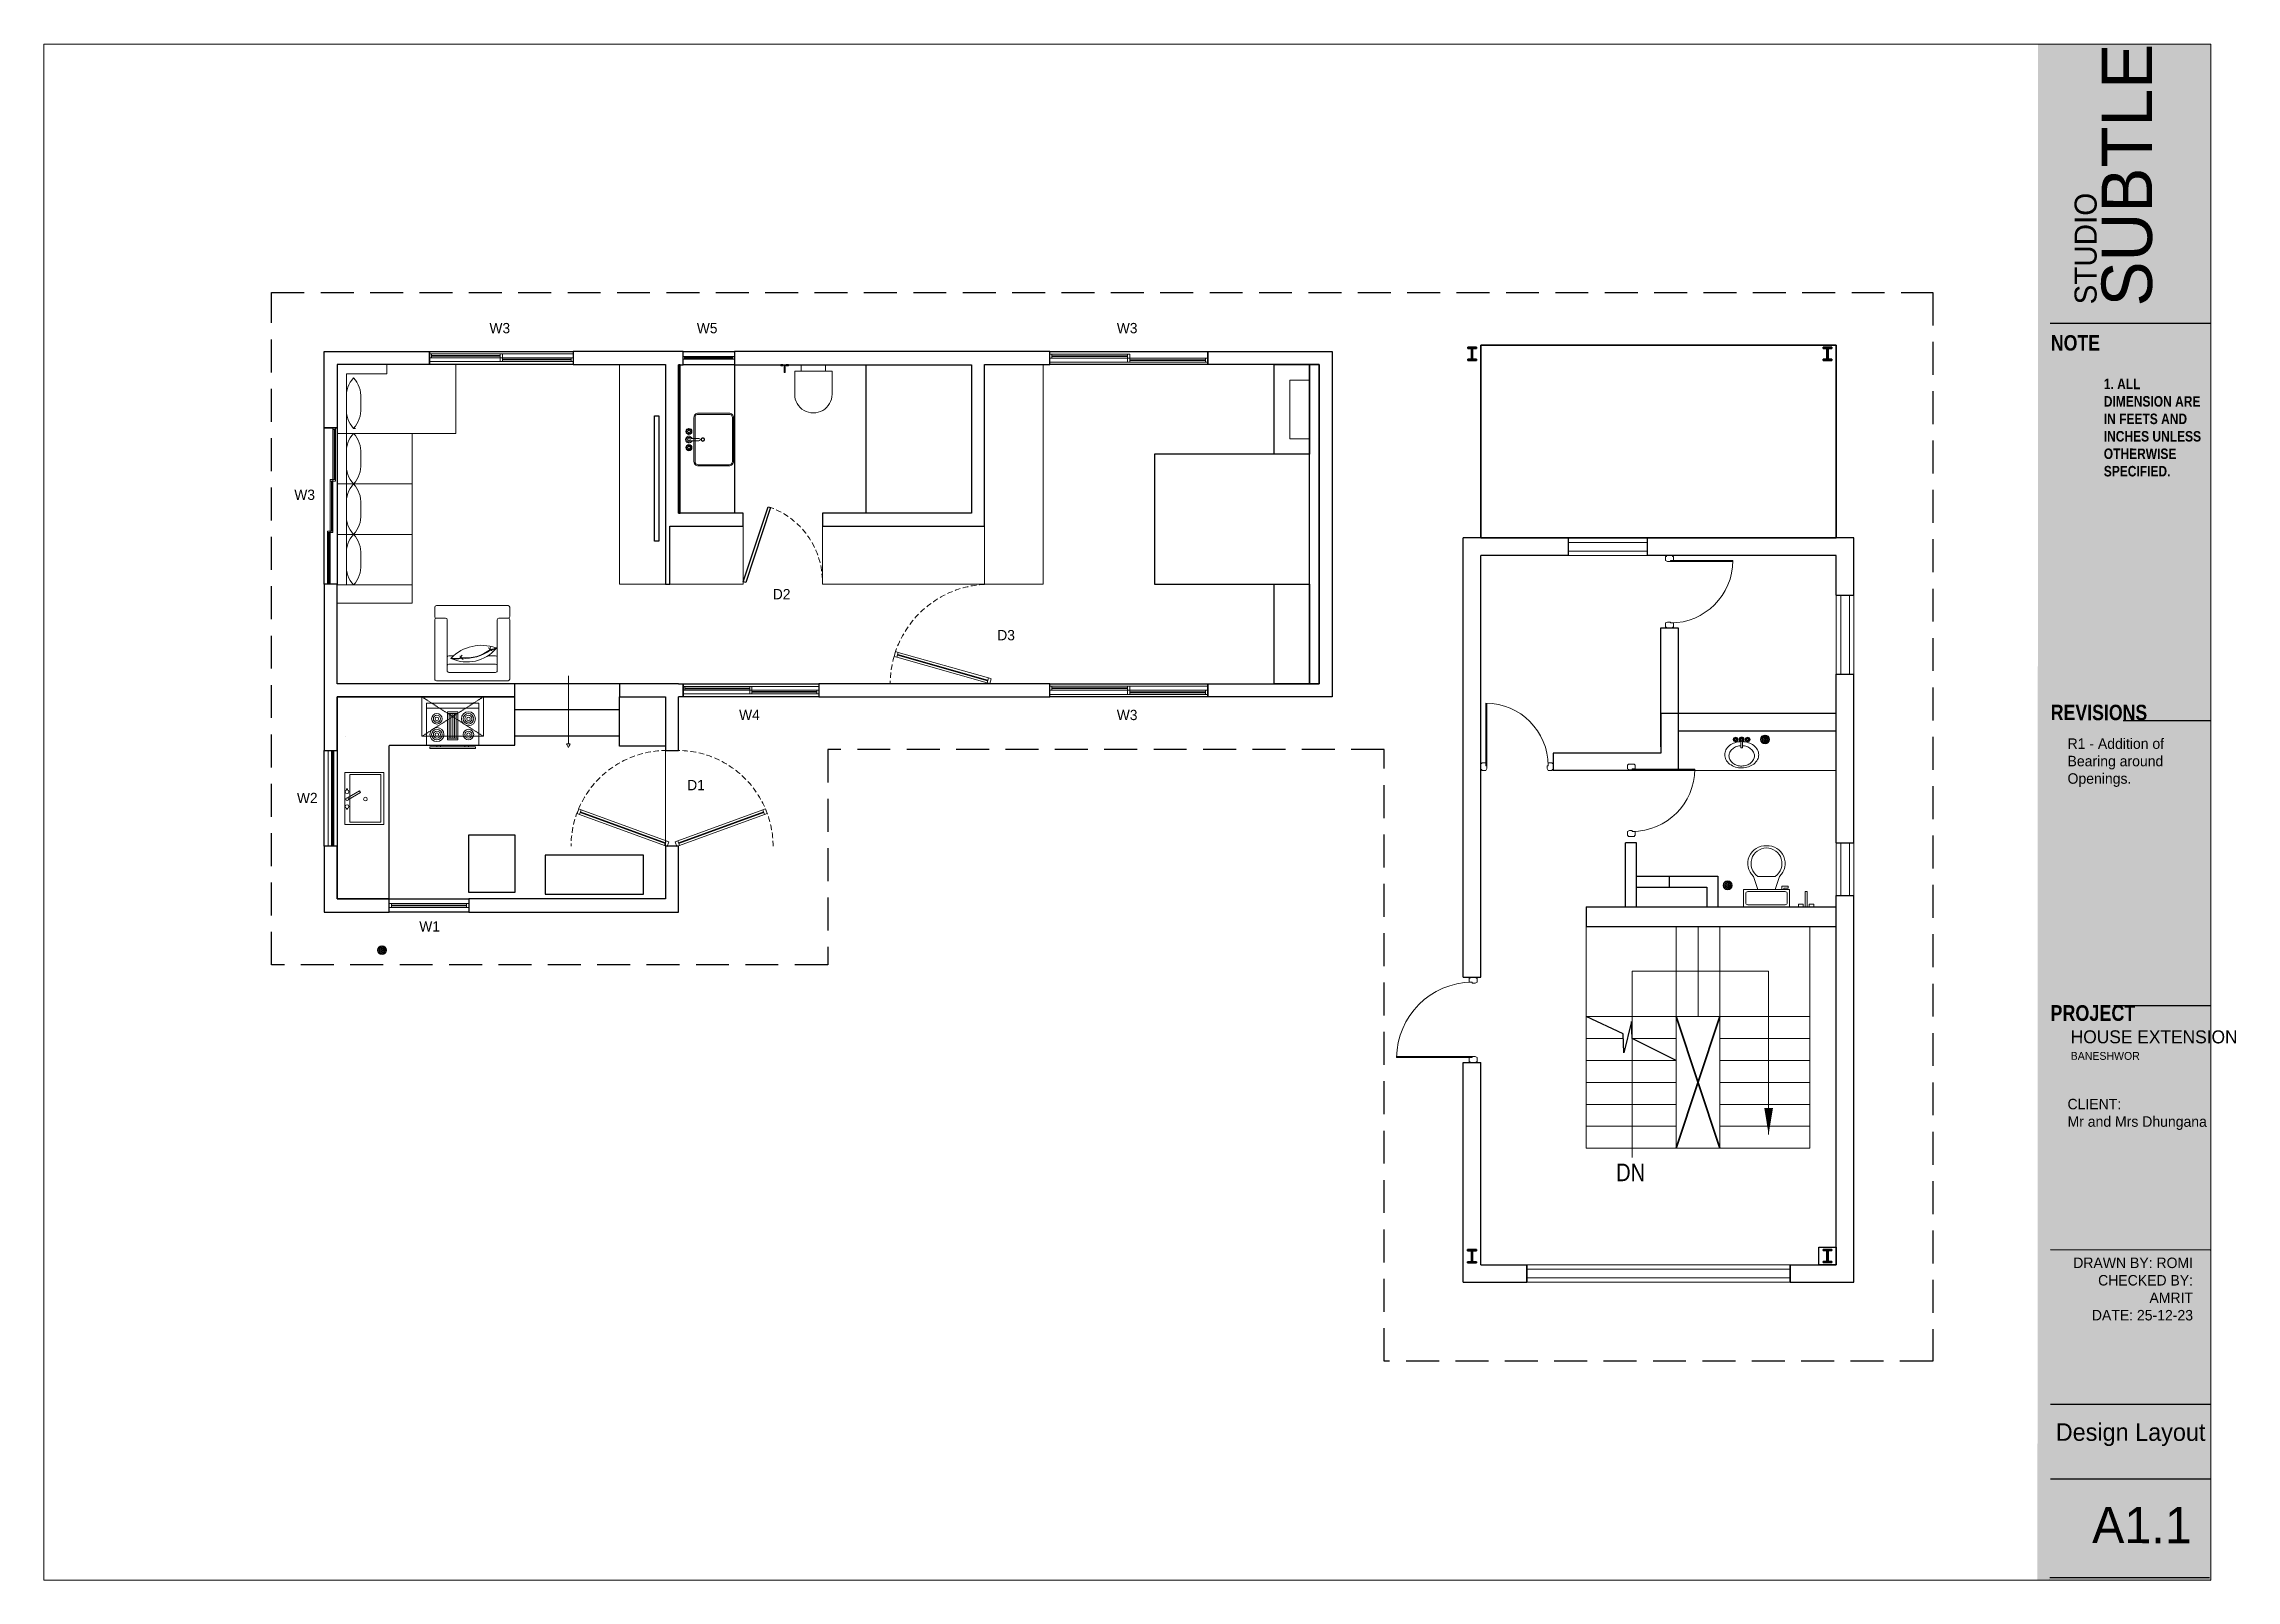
# Model space of a CAD drawing. Header units: metres. Extents: x 113 to 8702, y -1158 to 1243.
# Drawn here: x 2818 to 3817, y 41 to 741 of the extents above; entities that cross this region are included whole.
import ezdxf

# ---------------------------------------------------------------- set-up
doc = ezdxf.new("R2010")
doc.units = ezdxf.units.M
doc.header["$MEASUREMENT"] = 0
doc.linetypes.add('HIDDEN', pattern=[0.375, 0.25, -0.125])
for name, color, linetype in [('DIM', 2, 'Continuous'), ('DOOR', 7, 'Continuous'), ('HATCHES', 8, 'Continuous'), ('PINK', 6, 'Continuous'), ('YELLOW', 2, 'Continuous')]:
    doc.layers.add(name, color=color, linetype=linetype)
for name, color, linetype, lineweight, transparency in [('dotted upper lines', 143, 'HIDDEN', 0, 0.4), ('elevation 2', 140, 'Continuous', 5, 0.4), ('wall hatch', 251, 'Continuous', 5, 0.1)]:
    doc.layers.add(name, color=color, linetype=linetype, lineweight=lineweight, transparency=transparency)
for name, color, linetype, lineweight in [('elevation', 5, 'Continuous', 0), ('Fixtures', 113, 'Continuous', 0), ('Frame', 22, 'Continuous', 20), ('ground hatch', 31, 'Continuous', 5), ('Hatch', 9, 'Continuous', 35), ('hidden', 252, 'HIDDEN', 15), ('Shutter', 26, 'Continuous', 13), ('Stair', 63, 'Continuous', 15), ('text', 7, 'Continuous', 0), ('Wall LSS', 7, 'Continuous', 30), ('Window', 170, 'Continuous', 15), ('wood cut', 6, 'Continuous', 18)]:
    doc.layers.add(name, color=color, linetype=linetype, lineweight=lineweight)
doc.styles.add('ATTR', font='romans.shx', dxfattribs={"width": 0.8, "height": 0.48})
doc.styles.add('creative 1', font='arial.ttf')
doc.styles.add('DIM', font='', dxfattribs={"height": 100})
doc.styles.get('DIM').set_extended_font_data('VNI-Helve-Condense')
doc.dimstyles.new('Scale one by eight inches to a feet', dxfattribs={"dimscale": 0, "dimtxt": 6, "dimasz": 2, "dimexe": 2, "dimexo": 2, "dimgap": 0.5, "dimtad": 1, "dimdec": 0, "dimrnd": 0.5, "dimzin": 0, "dimdsep": 46, "dimlunit": 4, "dimtxsty": 'creative 1', "dimblk": 'OBLIQUE', "dimcen": 2, "dimdle": 2, "dimclrd": 2, "dimclre": 2, "dimclrt": 2, "dimadec": 0, "dimazin": 0, "dimtfac": 0.75, "dimtdec": 0, "dimtix": 1, "dimtmove": 2, "dimatfit": 3, "dimfxl": 2, "dimfxlon": 1, "dimtolj": 1, "dimtzin": 0, "dimlwd": 5, "dimlwe": 5, "dimarcsym": 0})

msp = doc.modelspace()

# ---------------------------------------------------------------- texts
at = {"linetype": 'Continuous', "attachment_point": 1, "rotation": 359.97538}
for s, width, heights, insert, char_height in [('{\\fTw Cen MT Condensed Extra Bold|b0|i0|c0|p34;\\C9;1. ALL DIMENSION ARE IN FEETS AND INCHES UNLESS OTHERWISE SPECIFIED.}', 47.3446, [221.22], (3756.91, 588.71), 4.77068), ('{\\fFranklin Gothic Medium Cond|b0|i0|c0|p34;\\C9;R1 - Addition of Bearing around Openings.}', 64.7716, [36.38], (3740.4, 424.79), 4.7707), ('{\\fFranklin Gothic Medium Cond|b0|i0|c0|p34;\\C9;CLIENT: \\PMr and Mrs Dhungana}', 78.0751, [36.38], (3740.4, 260.52), 4.7707), ('\\pxqr;{\\fFranklin Gothic Medium Cond|b0|i0|c0|p34;\\C9;    DRAWN BY: ROMI\\PCHECKED BY: AMRIT\\PDATE: 25-12-23}', 59.2583, [58.12], (3738.31, 188.18), 4.7707)]:
    msp.add_mtext_dynamic_manual_height_columns(s, width=width, gutter_width=29.51, heights=heights, dxfattribs=dict(at, insert=insert, char_height=char_height))
at = {"layer": 'DIM', "linetype": 'Continuous', "attachment_point": 1}
for s, width, gutter_width, insert, char_height, rotation in [('{\\fFranklin Gothic Medium|b0|i0|c0|p34;\\C2;SUBTLE}', 117.6559, 19.17, (3755.88, 621.65), 22.9991, 89.97538), ('{\\fFranklin Gothic Medium Cond|b0|i0|c0|p34;\\H0.73688x;\\C2;HOUSE EXTENSION\\P\\H0.60707x;BANESHWOR}', 84.0634, 29.51, (3741.84, 291.74), 8.0254, 359.97538), ('{\\fFranklin Gothic Medium Cond|b0|i0|c0|p34;Design Layout}', 84.0634, 29.51, (3735.02, 112.65), 7.978, 359.97538), ('\\pxqr;{\\fFranklin Gothic Medium|b0|i0|c0|p34;\\C7;A\\fFranklin Gothic Medium Cond|b0|i0|c0|p34;1.1}', 84.0634, 29.51, (3712.95, 74.57), 16.5229, 359.97538)]:
    msp.add_mtext_dynamic_manual_height_columns(s, width=width, gutter_width=gutter_width, heights=[0], dxfattribs=dict(at, insert=insert, char_height=char_height, rotation=rotation))
at = {"layer": 'HATCHES', "linetype": 'Continuous', "attachment_point": 1}
for s, insert, char_height, rotation in [('{\\fFranklin Gothic Book|b0|i0|c0|p34;\\C2;STUDIO}', (3743.58, 622.57), 10.0686, 89.97538), ('{\\fBahnschrift Condensed|b1|i0|c0|p34;NOTE}', (3732.79, 608.57), 7.048, 359.97538), ('{\\fBahnschrift Condensed|b1|i0|c0|p34;REVISIONS}', (3732.74, 440.14), 7.048, 359.97538), ('{\\fBahnschrift Condensed|b1|i0|c0|p34;PROJECT}', (3732.58, 303.22), 7.156, 359.97538)]:
    msp.add_mtext_dynamic_manual_height_columns(s, width=84.0634, gutter_width=29.51, heights=[0], dxfattribs=dict(at, insert=insert, char_height=char_height, rotation=rotation))
at = {"layer": 'text', "insert": (3541.33, 230.99), "char_height": 8, "width": 122.9855, "attachment_point": 2, "style": 'DIM'}
msp.add_mtext('DN', dxfattribs=at)
at = {"layer": 'YELLOW', "char_height": 4.6891, "width": 148.1497, "attachment_point": 2, "style": 'DIM'}
for s, insert in [('{\\fFranklin Gothic Medium|b0|i0|c0|p34;W3}', (3026.13, 614.11)), ('{\\fFranklin Gothic Medium|b0|i0|c0|p34;W5}', (3120.6, 614.11)), ('{\\fFranklin Gothic Medium|b0|i0|c0|p34;W3}', (3311.95, 614.11)), ('{\\fFranklin Gothic Medium|b0|i0|c0|p34;W3}', (2937.23, 538.16)), ('{\\fFranklin Gothic Medium|b0|i0|c0|p34;D2}', (3154.55, 492.86)), ('{\\fFranklin Gothic Medium|b0|i0|c0|p34;D3}', (3256.81, 474.17)), ('{\\fFranklin Gothic Medium|b0|i0|c0|p34;W4}', (3139.87, 437.8)), ('{\\fFranklin Gothic Medium|b0|i0|c0|p34;W3}', (3311.95, 437.8)), ('{\\fFranklin Gothic Medium|b0|i0|c0|p34;W2}', (2938.42, 399.97)), ('{\\fFranklin Gothic Medium|b0|i0|c0|p34;D1}', (3115.54, 405.84)), ('{\\fFranklin Gothic Medium|b0|i0|c0|p34;W1}', (2994.16, 341.43))]:
    msp.add_mtext(s, dxfattribs=dict(at, insert=insert))

# ---------------------------------------------------------------- blocks, each defined once
blk = doc.blocks.new('sliding door')
at = {"layer": 'elevation'}
blk.add_lwpolyline([(102966.829, 781.602), (102966.829, 781.647), (102966.004, 781.647), (102966.004, 781.602)], close=True, dxfattribs=at)
at = {"layer": 'wall hatch'}
for p, q in [((102966.829, 781.628), (102966.004, 781.628)), ((102966.829, 781.62), (102966.004, 781.62))]:
    blk.add_line(p, q, dxfattribs=at)
at = {"layer": 'wood cut'}
for points in [[(102965.979, 781.602), (102966.004, 781.602), (102966.004, 781.647), (102965.979, 781.647)], [(102966.829, 781.602), (102966.854, 781.602), (102966.854, 781.647), (102966.829, 781.647)]]:
    blk.add_lwpolyline(points, close=True, dxfattribs=at)
blk = doc.blocks.new('3FT3door')
at = {"layer": 'Frame'}
for p, q in [((0, 1.39), (0, -1.39)), ((0.44, 1.39), (0, 1.39)), ((2.3, 1.83), (0.44, 1.83)), ((0.44, 1.83), (0.44, 1.39)), ((2.3, 0.44), (2.3, 1.83)), ((2.74, 0.44), (2.3, 0.44)), ((2.74, -0.91), (2.74, 0.44)), ((36.26, 0.44), (36.7, 0.44)), ((36.26, -0.91), (36.26, 0.44)), ((36.7, 0.44), (36.7, 1.83)), ((36.7, 1.83), (38.56, 1.83)), ((38.56, 1.83), (38.56, 1.39)), ((38.56, 1.39), (39, 1.39)), ((39, 1.39), (39, -1.39)), ((0, -1.39), (0.44, -1.39)), ((0.44, -1.39), (0.44, -1.83)), ((0.44, -1.83), (2.3, -1.83)), ((2.3, -1.83), (2.74, -0.91)), ((36.7, -1.83), (36.26, -0.91)), ((38.56, -1.83), (36.7, -1.83)), ((38.56, -1.39), (38.56, -1.83)), ((39, -1.39), (38.56, -1.39))]:
    blk.add_line(p, q, dxfattribs=at)
at = {"layer": 'Shutter'}
for p, q in [((36.26, 0.44), (36.26, 34.83)), ((36.7, 0.44), (36.7, 34.83))]:
    blk.add_line(p, q, dxfattribs=at)
blk.add_arc((36.99, 0.14), 34.69, 90.48932, 179.51068, dxfattribs=at)
blk = doc.blocks.new('_Oblique')
at = {"color": 0, "linetype": 'ByBlock', "lineweight": -2}
blk.add_line((-0.5, -0.5), (0.5, 0.5), dxfattribs=at)
blk = doc.blocks.new('toilett')
for p, q in [((-14.5, -8), (-16.5, -14)), ((-6.5, -8), (-4.5, -14)), ((-3.5, -8), (-3.5, -9.5)), ((-3.5, -9.5), (-0.5, -9.5)), ((-2.5, -8.5), (-2.5, -8)), ((-0.5, -8.5), (-2.5, -8.5)), ((-0.5, -9.5), (-0.5, -8.5)), ((-14.5, -14), (-6.5, -14))]:
    blk.add_line(p, q)
blk.add_lwpolyline([(-21, -8), (-21, 0), (0, 0), (0, -8)], close=True)
for points in [[(-20, -6), (-20, -2)], [(-19, -1), (-2, -1)], [(-2, -7), (-19, -7)], [(-1, -2), (-1, -6)]]:
    blk.add_lwpolyline(points)
for centre, radius, start, end in [((-19.125, -1.875), 0.8839, 81.8699, 188.1301), ((-19.125, -6.125), 0.8839, 171.8699, 278.1301), ((-1.875, -1.875), 0.8839, 351.8699, 98.1301), ((-1.875, -6.125), 0.8839, 261.8699, 8.130102), ((-10.9772, -19.9188), 8.0953, 133.0172, 273.38), ((-10.4626, -19.8731), 7.127, 124.5054, 269.7), ((-10.0227, -19.9188), 8.0953, 266.62, 46.98278), ((-10.5372, -19.8731), 7.127, 270.3, 55.49457)]:
    blk.add_arc(centre, radius, start, end)
at = {"style": 'ATTR', "width": 0.8, "flags": 9}
blk.add_attdef('ESTCODE', (0, 0), '', height=0.7, dxfattribs=at)
blk = doc.blocks.new('comode-3(plan)')
blk.add_blockref('toilett', (21, 0))
blk = doc.blocks.new('Faucet - Bathroom top')
for p, q in [((-4.107, 0.125), (-4.375, 0.125)), ((-3.75, 0.4788), (-3.75, 0.75)), ((-3.5, 0.482), (-3.5, 0.75)), ((-3.1461, 0.125), (-2.875, 0.125)), ((3.143, 0.125), (2.875, 0.125)), ((3.5, 0.4788), (3.5, 0.75)), ((3.75, 0.482), (3.75, 0.75)), ((4.1039, 0.125), (4.375, 0.125)), ((-4.1039, -0.125), (-4.375, -0.125)), ((-3.75, -0.4821), (-3.75, -0.75)), ((-3.5, -0.4789), (-3.5, -0.75)), ((-3.143, -0.125), (-2.875, -0.125)), ((-0.5, -0.8639), (-0.5, -4.5)), ((0.5, -4.5), (0.5, -0.8631)), ((3.1461, -0.125), (2.875, -0.125)), ((3.5, -0.4821), (3.5, -0.75)), ((3.75, -0.4789), (3.75, -0.75)), ((4.107, -0.125), (4.375, -0.125))]:
    blk.add_line(p, q)
for centre, radius in [((-3.625, 0), 1.375), ((-4.625, 0), 0.2795), ((-3.625, 0), 0.5), ((-3.625, 1), 0.2795), ((-2.625, 0), 0.2795), ((0, 0), 0.5), ((3.625, 0), 1.375), ((2.625, 0), 0.2795), ((3.625, 0), 0.5), ((3.625, 1), 0.2795), ((4.625, 0), 0.2795), ((-3.625, -1), 0.2795), ((3.625, -1), 0.2795)]:
    blk.add_circle(centre, radius)
for centre, radius, start, end in [((-3.625, 0), 1, 105.2407, 164.2093), ((-3.625, 0), 1, 16.44125, 74.07887), ((0, 0), 1.5, 289.6514, 250.3603), ((0, 0), 1, 300.3431, 239.7554), ((3.625, 0), 1, 106.12, 164.0884), ((3.625, 0), 1, 16.23422, 73.90469), ((-3.625, 0), 1, 196.2342, 253.9047), ((-3.625, 0), 1, 286.12, 344.0884), ((0, -4.5), 0.5, 180, 0), ((3.625, 0), 1, 196.4413, 254.0789), ((3.625, 0), 1, 285.2407, 344.2093)]:
    blk.add_arc(centre, radius, start, end)
blk = doc.blocks.new('wash')
at = {"lineweight": 0, "ltscale": 10}
blk.add_lwpolyline([(1017947, 55369, 0.123897), (1018020, 55387, 0.105642), (1018088, 55444, 0.087132), (1018135, 55533, 0.093483), (1018146, 55627, 0.077421), (1018130, 55728, 0.087132), (1018088, 55809, 0.105642), (1018020, 55867, 0.123897), (1017947, 55885, 0.123897), (1017874, 55867, 0.105642), (1017806, 55809, 0.087132), (1017764, 55728, 0.077421), (1017748, 55627, 0.077421), (1017764, 55525, 0.087132), (1017806, 55444, 0.105642), (1017874, 55387, 0.123897)], format="xyb", close=True, dxfattribs=at)
blk.add_lwpolyline([(1017947, 55369, 0.123897), (1018020, 55387, 0.105642), (1018088, 55444, 0.087132), (1018135, 55533, 0.093483), (1018146, 55627, 0.077421), (1018130, 55728, 0.087132), (1018088, 55809, 0.105642), (1018020, 55867, 0.123897), (1017947, 55885, 0.123897), (1017874, 55867, 0.105642), (1017806, 55809, 0.087132), (1017764, 55728, 0.077421), (1017748, 55627, 0.077421), (1017764, 55525, 0.087132), (1017806, 55444, 0.105642), (1017874, 55387, 0.123897)], format="xyb", close=True, dxfattribs=at)
for points in [[(1017964, 55434, 0.120301), (1018021, 55448, 0.105013), (1018073, 55490, 0.088789), (1018109, 55557, 0.096303), (1018118, 55627, 0.079957), (1018106, 55703, 0.088789), (1018073, 55763, 0.105013), (1018021, 55806, 0.120301), (1017964, 55820, 0.120301), (1017907, 55806, 0.105013), (1017855, 55763, 0.088789), (1017822, 55703, 0.065957), (1017810, 55640, 0.079957)], [(1017964, 55434, 0.120301), (1018021, 55448, 0.105013), (1018073, 55490, 0.088789), (1018109, 55557, 0.096303), (1018118, 55627, 0.079957), (1018106, 55703, 0.088789), (1018073, 55763, 0.105013), (1018021, 55806, 0.120301), (1017964, 55820, 0.120301), (1017907, 55806, 0.105013), (1017855, 55763, 0.088789), (1017822, 55703, 0.065957), (1017810, 55640, 0.079957)], [(1017810, 55613, 0.065957), (1017822, 55551, 0.088789), (1017855, 55490, 0.105013), (1017907, 55448, 0.120301), (1017964, 55434, 0.120301)]]:
    blk.add_lwpolyline(points, format="xyb", dxfattribs=at)
at = {"lineweight": 0, "ltscale": 10, "xscale": 25.39999999999418, "yscale": 25.39999999999418, "zscale": 25.39999999999418, "rotation": 90}
blk.add_blockref('Faucet - Bathroom top', (1017716, 55627), dxfattribs=at)
blk = doc.blocks.new('mixer')
at = {"layer": 'Fixtures'}
for p, q in [((-1, -7.08), (-1, 0)), ((0, -7.08), (0, 0)), ((-1, -7.08), (0, -7.08))]:
    blk.add_line(p, q, dxfattribs=at)
for points in [[(-1.92, 0), (-4, 0), (-4, -1.21), (-1.92, -1.21)], [(0.92, 0), (3, 0), (3, -1.21), (0.92, -1.21)]]:
    blk.add_lwpolyline(points, close=True, dxfattribs=at)
blk = doc.blocks.new('2FT9door')
at = {"layer": 'Frame'}
for p, q in [((0.43, 1.37), (0, 1.37)), ((0, 1.37), (0, -1.37)), ((0.43, 1.8), (0.43, 1.37)), ((2.27, 1.8), (0.43, 1.8)), ((2.27, 0.43), (2.27, 1.8)), ((2.71, 0.43), (2.27, 0.43)), ((2.71, -0.9), (2.71, 0.43)), ((30.29, -0.9), (30.29, 0.43)), ((30.29, 0.43), (30.73, 0.43)), ((30.73, 1.8), (32.57, 1.8)), ((30.73, 0.43), (30.73, 1.8)), ((32.57, 1.8), (32.57, 1.37)), ((32.57, 1.37), (33, 1.37)), ((33, 1.37), (33, -1.37)), ((0, -1.37), (0.43, -1.37)), ((0.43, -1.37), (0.43, -1.8)), ((0.43, -1.8), (2.27, -1.8)), ((2.27, -1.8), (2.71, -0.9)), ((30.73, -1.8), (30.29, -0.9)), ((32.57, -1.8), (30.73, -1.8)), ((33, -1.37), (32.57, -1.37)), ((32.57, -1.37), (32.57, -1.8))]:
    blk.add_line(p, q, dxfattribs=at)
at = {"layer": 'Shutter'}
for p, q in [((2.32, 0.43), (2.32, 28.89)), ((2.71, 0.43), (2.71, 28.88))]:
    blk.add_line(p, q, dxfattribs=at)
blk.add_arc((2.27, 0.43), 28.45, 359.99999, 89.9128, dxfattribs=at)
blk = doc.blocks.new('wall hung commode')
at = {"layer": 'Fixtures'}
for p, q in [((0, 5.6), (-3, 5.6)), ((0, 8.52), (10.48, 8.52)), ((0, -8.52), (0, 8.52)), ((0, -5.6), (-3, -5.6)), ((0, -8.52), (10.48, -8.52))]:
    blk.add_line(p, q, dxfattribs=at)
blk.add_arc((10.48, 0), 8.52, 269.99936, 90.00064, dxfattribs=at)
blk = doc.blocks.new('cushion')
at = {"layer": 'Fixtures', "linetype": 'Continuous'}
for p, q in [((0, -22), (0, 0)), ((221, -78), (329, -78))]:
    blk.add_line(p, q, dxfattribs=at)
for centre, start, end in [((200, -213), 85.8571, 133.2239), ((350, -213), 46.7761, 94.1429), ((200, 213), 226.7761, 274.1429), ((350, 213), 265.8571, 313.2239)]:
    blk.add_arc(centre, 292, start, end, dxfattribs=at)
blk = doc.blocks.new('5 seater sofa')
at = {"layer": 'Fixtures', "linetype": 'Continuous'}
for p, q in [((-72.79, 18.69), (-72.79, 50.83)), ((-72.79, 50.83), (-43.28, 50.83)), ((-64.92, 18.69), (-64.92, 50.83)), ((-43.28, 50.83), (-43.28, 18.69)), ((-43.28, 18.69), (-43.28, 50.83)), ((-43.28, 50.83), (-21.64, 50.83)), ((-21.64, 50.83), (-21.64, 18.69)), ((-21.64, 18.69), (-21.64, 50.83)), ((-21.64, 50.83), (29.51, 50.83)), ((0, 50.83), (0, 0)), ((29.51, 50.83), (29.51, 0)), ((-64.92, 46.9), (-43.28, 46.9)), ((-56.22, 46.9), (-45.25, 46.9)), ((-43.28, 46.9), (-21.64, 46.9)), ((-43.28, 44.93), (-43.28, 42.96)), ((-21.64, 46.9), (0, 46.9)), ((0, 46.9), (25.53, 46.9)), ((25.53, 46.9), (25.53, 29.51)), ((25.53, 29.51), (29.51, 29.51)), ((-72.79, 18.69), (-64.92, 18.69)), ((-43.28, 18.69), (-64.92, 18.69)), ((-21.64, 18.69), (-43.28, 18.69)), ((0, 18.69), (-21.64, 18.69)), ((0, 0), (29.51, 0))]:
    blk.add_line(p, q, dxfattribs=at)
at = {"layer": 'Fixtures', "linetype": 'Continuous', "xscale": 0.03934426229508197, "yscale": 0.03934426229508197, "zscale": 0.03934426229508197}
for p in [(-64.92, 43.81), (-43.28, 43.81), (-21.64, 43.81), (2.2, 43.81)]:
    blk.add_blockref('cushion', p, dxfattribs=at)
blk = doc.blocks.new('Range-Oven - 30 in top')
for p, q in [((0, -3), (30, -3)), ((12, -6), (18, -6)), ((13, -20), (13, -6)), ((14, -6), (14, -20)), ((15, -20), (15, -6)), ((16, -6), (16, -20)), ((17, -20), (17, -6)), ((6, -24), (6, -25)), ((8, -25), (8, -24)), ((18, -20), (12, -20)), ((22, -25), (22, -24)), ((24, -24), (24, -25))]:
    blk.add_line(p, q)
for points in [[(0, -24), (0, 0), (30, 0), (30, -24)], [(12, -21), (12, -5), (18, -5), (18, -21)], [(2, -26), (2, -25), (28, -25), (28, -26)]]:
    blk.add_lwpolyline(points, close=True)
for centre, radius in [((6, -9), 4), ((6, -9), 3), ((6, -9), 2), ((6, -9), 1), ((24, -9), 3), ((24, -9), 2), ((24, -9), 1), ((6, -18), 3), ((6, -18), 2), ((6, -18), 1), ((24, -18), 4), ((24, -18), 3), ((24, -18), 2), ((24, -18), 1)]:
    blk.add_circle(centre, radius)
blk = doc.blocks.new('gdsdfg')
at = {"layer": 'Fixtures'}
for p, q in [((1998.33, -11970.2), (1998.33, -11970.62)), ((1998.8, -11970.2), (1998.33, -11970.2)), ((1998.33, -11970.62), (1998.8, -11970.62)), ((2002.84, -11971.04), (2005.97, -11976.46)), ((2006.7, -11976.04), (2003.57, -11970.62)), ((2007.13, -11970.2), (2007.6, -11970.2)), ((2007.6, -11970.62), (2007.13, -11970.62)), ((2007.6, -11970.2), (2007.6, -11970.62)), ((2005.97, -11976.46), (2006.7, -11976.04))]:
    blk.add_line(p, q, dxfattribs=at)
for points in [[(2015.16, -11987.11), (1991.43, -11987.11), (1991.43, -11969.41), (2015.16, -11969.41)], [(2014.11, -11971.61), (1992.48, -11971.61), (1992.48, -11985.85), (2014.11, -11985.85)]]:
    blk.add_lwpolyline(points, close=True, dxfattribs=at)
for centre, radius in [((1999.59, -11970.41), 0.843), ((2002.97, -11970.41), 0.632), ((2006.34, -11970.41), 0.843), ((2002.97, -11978.73), 0.843)]:
    blk.add_circle(centre, radius, dxfattribs=at)
blk = doc.blocks.new('h4')
for p, q in [((4101.74, -14302.3), (4069.06, -14302.3)), ((4068.3, -14303.06), (4068.3, -14307.24)), ((4068.3, -14335.74), (4068.3, -14308.76)), ((4069.06, -14308), (4073.24, -14308)), ((4069.06, -14308), (4073.24, -14308)), ((4074, -14331.94), (4074, -14308.76)), ((4074, -14308.76), (4074, -14331.94)), ((4096.8, -14308.76), (4096.8, -14331.94)), ((4096.8, -14308.76), (4096.8, -14331.94)), ((4101.74, -14308), (4097.56, -14308)), ((4101.74, -14308), (4097.56, -14308)), ((4102.5, -14303.06), (4102.5, -14307.24)), ((4102.5, -14308.76), (4102.5, -14335.74)), ((4074, -14329.66), (4074, -14325.86)), ((4074, -14331.94), (4074, -14329.66)), ((4074.76, -14325.1), (4078.22, -14325.1)), ((4074.76, -14328.9), (4096.04, -14328.9)), ((4096.04, -14332.7), (4074.76, -14332.7)), ((4074.76, -14332.7), (4096.04, -14332.7)), ((4081.38, -14324.92), (4081.64, -14324.82)), ((4093.81, -14325.1), (4093.85, -14325.1)), ((4093.81, -14325.1), (4096.04, -14325.1)), ((4096.8, -14325.86), (4096.8, -14329.66)), ((4096.8, -14331.94), (4096.8, -14329.66)), ((4096.8, -14331.94), (4096.8, -14329.66)), ((4096.8, -14329.66), (4096.8, -14331.94)), ((4096.8, -14329.66), (4096.8, -14331.94)), ((4101.74, -14336.5), (4069.06, -14336.5))]:
    blk.add_line(p, q)
at = {"extrusion": (0, 0, -1)}
for centre, major_axis, start_param, end_param in [((4069.06, -14303.06), (-0.537, 0.537), 5.497787, 7.068583), ((4101.74, -14303.06), (0.537, 0.537), -0.785398, 0.785398), ((4069.06, -14307.24), (0.537, 0.537), 2.356194, 3.926991), ((4069.06, -14308.76), (-0.537, 0.537), 5.497787, 7.068583), ((4073.24, -14308.76), (0.537, 0.537), -0.785398, 0.785398), ((4073.24, -14308.76), (0.537, 0.537), -0.785398, 0.785398), ((4097.56, -14308.76), (-0.537, 0.537), 5.497787, 7.068583), ((4097.56, -14308.76), (-0.537, 0.537), 5.497787, 7.068583), ((4101.74, -14307.24), (-0.537, 0.537), 2.356194, 3.926991), ((4101.74, -14308.76), (-0.537, 0.537), 0.785398, 2.356194), ((4074.52, -14321.66), (0.09, 0.09), 3.902562, 6.36338), ((4087.74, -14310.66), (-12.24, 12.24), 3.489505, 4.808423), ((4077, -14317.53), (3.45, 3.45), 2.354997, 2.9201), ((4081.27, -14339.34), (13.41, 13.41), -1.143888, 0.018149), ((4077, -14317.53), (-3.32, 3.32), 3.912102, 4.460269), ((4076, -14321.86), (0.81, 0.81), 1.289072, 2.06892), ((4076.48, -14321.77), (-0.525, 0.525), 1.317031, 3.01625), ((4088.46, -14307.5), (13.3, 13.3), 2.261231, 3.010894), ((4077.04, -14321.48), (0.525, 0.525), 0.622179, 2.321398), ((4088.46, -14307.5), (13.17, 13.17), 2.259224, 3.014397), ((4074.76, -14325.86), (0.537, 0.537), 3.926991, 5.497787), ((4074.76, -14329.66), (-0.537, 0.537), 5.497787, 7.068583), ((4074.76, -14331.94), (0.537, 0.537), 2.356194, 3.926991), ((4074.76, -14331.94), (0.537, 0.537), 2.356194, 3.926991), ((4074.76, -14331.94), (0.537, 0.537), 2.356194, 3.926991), ((4089.24, -14325.67), (0.81, 0.81), 1.289072, 2.06892), ((4089.67, -14325.57), (-0.525, 0.525), 1.317031, 3.01625), ((4092.85, -14317.55), (-6.41, 6.41), 3.679282, 4.219262), ((4090.23, -14325.29), (-0.525, 0.525), 2.192975, 3.892195), ((4092.85, -14317.55), (-6.27, 6.27), 3.691415, 4.223452), ((4094.97, -14326.27), (-0.0804, 0.0804), 0.297498, 2.891933), ((4096.04, -14325.86), (-0.537, 0.537), 0.785398, 2.356194), ((4096.04, -14329.66), (0.537, 0.537), -0.785398, 0.785398), ((4096.04, -14331.94), (-0.537, 0.537), 2.356194, 3.926991), ((4096.04, -14331.94), (-0.537, 0.537), 2.356194, 3.926991), ((4096.04, -14331.94), (-0.537, 0.537), 2.356194, 3.926991), ((4096.04, -14331.94), (-0.537, 0.537), 2.356194, 3.926991), ((4069.06, -14335.74), (-0.537, 0.537), 3.926991, 5.497787), ((4101.74, -14335.74), (-0.537, 0.537), 2.356194, 3.926991)]:
    blk.add_ellipse(centre, major_axis=major_axis, ratio=1, start_param=start_param, end_param=end_param, dxfattribs=at)

# ---------------------------------------------------------------- hatches: boundary and pattern name
at = {"layer": 'DIM', "linetype": 'Continuous', "transparency": 33554472}
h = msp.add_hatch(color=1, dxfattribs=at)
h.dxf.hatch_style = 1
h.paths.add_polyline_path([(3805.68, 741.28), (3726.98, 741.31), (3726.68, 41.26), (3805.38, 41.23)])
at = {"layer": 'Fixtures'}
h = msp.add_hatch(dxfattribs=at)
h.set_pattern_fill('HEX', color=256, scale=2, angle=900, style=0)
h.set_pattern_definition([(180, (-25034.1703, -16276.0928), (2e-16, 0.433012702), [0.25, -0.5]), (60, (-25034.1703, -16276.0928), (0.375, -0.216506351), [0.25, -0.5]), (120, (-25034.4203, -16276.0928), (0.375, 0.216506351), [0.25, -0.5])])
h.paths.add_polyline_path([(3604.56, 424.31, 1), (3600.56, 424.31, 1)])
h = msp.add_hatch(dxfattribs=at)
h.set_pattern_fill('HEX', color=256, scale=2, angle=900, style=0)
h.set_pattern_definition([(180, (-25051.1735, -16342.59698), (2e-16, 0.433012702), [0.25, -0.5]), (60, (-25051.1735, -16342.59698), (0.375, -0.216506351), [0.25, -0.5]), (120, (-25051.4235, -16342.59698), (0.375, 0.216506351), [0.25, -0.5])])
h.paths.add_polyline_path([(3587.56, 357.81, 1), (3583.56, 357.81, 1)])
h = msp.add_hatch(dxfattribs=at)
h.set_pattern_fill('HEX', color=256, scale=2, angle=900, style=0)
h.set_pattern_definition([(180, (-25664.2516, -16372.12554), (2e-16, 0.433012702), [0.25, -0.5]), (60, (-25664.2516, -16372.12554), (0.375, -0.216506351), [0.25, -0.5]), (120, (-25664.5016, -16372.12554), (0.375, 0.216506351), [0.25, -0.5])])
h.paths.add_polyline_path([(2974.48, 328.28, 1), (2970.48, 328.28, 1)])
at = {"layer": 'Hatch'}
h = msp.add_hatch(color=256, dxfattribs=at)
h.dxf.hatch_style = 1
h.paths.add_polyline_path([(3471.11, 597.54), (3469.36, 597.54), (3469.36, 602.54), (3471.11, 602.54), (3471.11, 603.04), (3469.11, 603.04), (3467.11, 603.04), (3467.11, 602.54), (3468.86, 602.54), (3468.86, 597.54), (3467.11, 597.54), (3467.11, 597.04), (3469.11, 597.04), (3471.11, 597.04)])
h = msp.add_hatch(color=256, dxfattribs=at)
h.dxf.hatch_style = 1
h.paths.add_polyline_path([(3633.05, 597.54), (3631.3, 597.54), (3631.3, 602.54), (3633.05, 602.54), (3633.05, 603.04), (3631.05, 603.04), (3629.05, 603.04), (3629.05, 602.54), (3630.8, 602.54), (3630.8, 597.54), (3629.05, 597.54), (3629.05, 597.04), (3631.05, 597.04), (3633.05, 597.04)])
h = msp.add_hatch(color=256, dxfattribs=at)
h.dxf.hatch_style = 1
h.paths.add_polyline_path([(3471.05, 186.29), (3469.3, 186.29), (3469.3, 191.29), (3471.05, 191.29), (3471.05, 191.79), (3469.05, 191.79), (3467.05, 191.79), (3467.05, 191.29), (3468.8, 191.29), (3468.8, 186.29), (3467.05, 186.29), (3467.05, 185.79), (3469.05, 185.79), (3471.05, 185.79)])
h = msp.add_hatch(color=256, dxfattribs=at)
h.dxf.hatch_style = 1
h.paths.add_polyline_path([(3633.05, 186.4), (3631.3, 186.4), (3631.3, 191.4), (3633.05, 191.4), (3633.05, 191.9), (3631.05, 191.9), (3629.05, 191.9), (3629.05, 191.4), (3630.8, 191.4), (3630.8, 186.4), (3629.05, 186.4), (3629.05, 185.9), (3631.05, 185.9), (3633.05, 185.9)])

# ---------------------------------------------------------------- linework, layer by layer
at = {"ltscale": 2}
msp.add_lwpolyline([(3562.05, 278), (3542.05, 288), (3541.76, 295.75), (3538.29, 281.44), (3537.97, 290.09), (3521.05, 298)], dxfattribs=at)
at = {"layer": 'DIM', "color": 4, "linetype": 'Continuous'}
for p, q in [((3080.62, 449.72), (3033.06, 449.72)), ((3080.62, 437.72), (3033.06, 437.72)), ((3080.62, 425.72), (3033.06, 425.72))]:
    msp.add_line(p, q, dxfattribs=at)
at = {"layer": 'dotted upper lines'}
msp.add_lwpolyline([(2818.41, 741.22), (2818.41, 41.16), (3805.68, 41.16), (3805.68, 741.22)], close=True, dxfattribs=at)
at = {"layer": 'dotted upper lines', "ltscale": 10}
for centre, radius, start, end in [((3137.09, 496.18), 36.02, 1.82572, 69.78145), ((3249.33, 449.72), 45.32, 92.94479, 180), ((3102.27, 375.63), 43.67, 89.87067, 180.05355), ((3106.97, 375.63), 43.67, 359.94645, 90.12933)]:
    msp.add_arc(centre, radius, start, end, dxfattribs=at)
at = {"layer": 'elevation'}
msp.add_lwpolyline([(2950.52, 376.22), (2949.39, 376.22), (2949.39, 418.67), (2950.52, 418.67)], close=True, dxfattribs=at)
at = {"layer": 'Fixtures'}
msp.add_line((3563.05, 410.11), (3635.05, 410.11), dxfattribs=at)
msp.add_lwpolyline([(3101.62, 495.03), (3080.62, 495.03), (3080.62, 595.1)], dxfattribs=at)
for points in [[(3247, 495.03), (3273.76, 495.03), (3273.76, 595.1), (3247, 595.1)], [(3103.62, 495.03), (3137.09, 495.03), (3137.09, 521.46), (3103.62, 521.46)], [(3173.09, 495.03), (3247, 495.03), (3247, 521.46), (3173.09, 521.46)]]:
    msp.add_lwpolyline(points, close=True, dxfattribs=at)
for points in [[(3114.58, 570.96), (3114.58, 550.96, 0.414214), (3116.58, 548.96), (3130.58, 548.96, 0.414214), (3132.58, 550.96), (3132.58, 570.96, 0.414214), (3130.58, 572.96), (3116.58, 572.96, 0.414214)], [(3115.08, 570.96), (3115.08, 550.96, 0.414214), (3116.58, 549.46), (3130.58, 549.46, 0.414214), (3132.08, 550.96), (3132.08, 570.96, 0.414214), (3130.58, 572.46), (3116.58, 572.46, 0.414214)]]:
    msp.add_lwpolyline(points, format="xyb", close=True, dxfattribs=at)
for centre, radius in [((3118.62, 560.96), 0.849), ((3118.62, 560.96), 0.699), ((3602.56, 424.31), 2), ((3585.56, 357.81), 2), ((2972.48, 328.28), 2)]:
    msp.add_circle(centre, radius, dxfattribs=at)
at = {"layer": 'ground hatch'}
msp.add_lwpolyline([(3386.01, 588.02), (3395.09, 588.02), (3395.09, 561.32), (3386.01, 561.32)], close=True, dxfattribs=at)
at = {"layer": 'Hatch'}
for p, q in [((3469.11, 603.04), (3467.11, 603.04)), ((3467.11, 603.04), (3467.11, 602.54)), ((3468.86, 602.54), (3467.11, 602.54)), ((3468.86, 602.54), (3468.86, 597.54)), ((3469.11, 603.04), (3471.11, 603.04)), ((3469.36, 602.54), (3469.36, 597.54)), ((3469.36, 602.54), (3471.11, 602.54)), ((3471.11, 602.54), (3471.11, 603.04)), ((3631.05, 603.04), (3629.05, 603.04)), ((3629.05, 603.04), (3629.05, 602.54)), ((3630.8, 602.54), (3629.05, 602.54)), ((3630.8, 602.54), (3630.8, 597.54)), ((3631.05, 603.04), (3633.05, 603.04)), ((3631.3, 602.54), (3631.3, 597.54)), ((3631.3, 602.54), (3633.05, 602.54)), ((3633.05, 602.54), (3633.05, 603.04)), ((3468.86, 597.54), (3467.11, 597.54)), ((3467.11, 597.54), (3467.11, 597.04)), ((3469.11, 597.04), (3467.11, 597.04)), ((3469.11, 597.04), (3471.11, 597.04)), ((3469.36, 597.54), (3471.11, 597.54)), ((3471.11, 597.54), (3471.11, 597.04)), ((3630.8, 597.54), (3629.05, 597.54)), ((3629.05, 597.54), (3629.05, 597.04)), ((3631.05, 597.04), (3629.05, 597.04)), ((3631.05, 597.04), (3633.05, 597.04)), ((3631.3, 597.54), (3633.05, 597.54)), ((3633.05, 597.54), (3633.05, 597.04)), ((3582.05, 238), (3562.05, 298)), ((3582.05, 298), (3562.05, 238)), ((3469.05, 191.79), (3467.05, 191.79)), ((3467.05, 191.79), (3467.05, 191.29)), ((3468.8, 191.29), (3467.05, 191.29)), ((3468.8, 191.29), (3468.8, 186.29)), ((3469.05, 191.79), (3471.05, 191.79)), ((3469.3, 191.29), (3469.3, 186.29)), ((3469.3, 191.29), (3471.05, 191.29)), ((3471.05, 191.29), (3471.05, 191.79)), ((3631.05, 191.9), (3629.05, 191.9)), ((3629.05, 191.9), (3629.05, 191.4)), ((3630.8, 191.4), (3629.05, 191.4)), ((3630.8, 191.4), (3630.8, 186.4)), ((3631.05, 191.9), (3633.05, 191.9)), ((3631.3, 191.4), (3631.3, 186.4)), ((3631.3, 191.4), (3633.05, 191.4)), ((3633.05, 191.4), (3633.05, 191.9)), ((3468.8, 186.29), (3467.05, 186.29)), ((3467.05, 186.29), (3467.05, 185.79)), ((3469.05, 185.79), (3467.05, 185.79)), ((3469.05, 185.79), (3471.05, 185.79)), ((3469.3, 186.29), (3471.05, 186.29)), ((3471.05, 186.29), (3471.05, 185.79)), ((3630.8, 186.4), (3629.05, 186.4)), ((3629.05, 186.4), (3629.05, 185.9)), ((3631.05, 185.9), (3629.05, 185.9)), ((3631.05, 185.9), (3633.05, 185.9)), ((3631.3, 186.4), (3633.05, 186.4)), ((3633.05, 186.4), (3633.05, 185.9))]:
    msp.add_line(p, q, dxfattribs=at)
at = {"layer": 'Hatch', "linetype": 'HIDDEN'}
msp.add_lwpolyline([(3635.03, 516.11), (3473.03, 516.11), (3473.03, 604), (3635.03, 604)], close=True, dxfattribs=at)
at = {"layer": 'HATCHES', "linetype": 'Continuous'}
for p, q in [((3732.51, 614.02), (3805.31, 613.99)), ((3749.37, 614.01), (3805.61, 613.99)), ((3765.77, 432.93), (3805.54, 432.92)), ((3761.43, 303.1), (3805.48, 303.08)), ((3732.63, 191.79), (3805.43, 191.76)), ((3732.63, 191.79), (3805.43, 191.76)), ((3732.62, 121.42), (3805.4, 121.39)), ((3732.6, 87.32), (3805.39, 87.29)), ((3732.27, 42.35), (3805.07, 42.32)), ((3732.31, 41.26), (3805.37, 41.23))]:
    msp.add_line(p, q, dxfattribs=at)
at = {"layer": 'hidden'}
for p, q in [((3018.66, 425.72), (2990.66, 443.72)), ((2990.66, 425.72), (3018.66, 443.72)), ((3101.62, 421.3), (3101.62, 351.59))]:
    msp.add_line(p, q, dxfattribs=at)
for points in [[(3057.4, 453.23), (3057.4, 422.34)], [(3018.66, 443.72), (3018.66, 425.72), (2990.66, 425.72), (2990.66, 443.72)]]:
    msp.add_lwpolyline(points, dxfattribs=at)
msp.add_lwpolyline([(3057.4, 422.34), (3056.57, 422.34), (3057.4, 420.65), (3058.22, 422.34)], close=True, dxfattribs=at)
at = {"layer": 'PINK'}
msp.add_line((3132.99, 595.02), (3132.99, 527.64), dxfattribs=at)
for points in [[(2994.06, 601.1), (3059.62, 601.1), (3059.62, 595.1), (2994.06, 595.1)], [(3132.99, 595.02), (3109.62, 595.02), (3109.62, 601.1), (3132.99, 601.1)], [(3276.66, 601.1), (3348.66, 601.1), (3348.66, 595.1), (3276.66, 595.1)], [(3108.26, 527.46), (3108.26, 595.02), (3107.62, 595.02), (3107.62, 527.46)], [(3395.09, 554.24), (3378.91, 554.24), (3378.91, 595.1), (3395.09, 595.1)], [(3395.1, 595.1), (3399.41, 595.1), (3399.41, 449.72), (3395.1, 449.72)], [(2952.06, 566.28), (2952.06, 495.03), (2946.06, 495.03), (2946.06, 566.28)], [(3395.09, 554.24), (3324.4, 554.24), (3324.4, 495.03), (3395.09, 495.03)], [(3137.09, 496.18), (3148.45, 530.34), (3149.54, 529.98), (3138.18, 495.82)], [(3395.09, 449.72), (3378.91, 449.72), (3378.91, 495.03), (3395.09, 495.03)], [(3109.62, 449.72), (3171.53, 449.72), (3171.53, 443.72), (3109.62, 443.72)], [(3276.66, 449.72), (3348.66, 449.72), (3348.66, 443.72), (3276.66, 443.72)], [(3080.62, 443.72), (3101.62, 443.72), (3101.62, 421.3), (3080.62, 421.3), (3080.62, 425.72)], [(2955.7, 425.72), (2955.7, 425.72)], [(2952.06, 419.3), (2952.06, 375.59), (2946.06, 375.59), (2946.06, 419.3)], [(3011.96, 380.79), (3033.06, 380.79), (3033.06, 354.59), (3011.96, 354.59)], [(3091.63, 371.59), (3046.84, 371.59), (3046.84, 353.77), (3091.63, 353.77)], [(2975.77, 351.59), (3011.96, 351.59), (3011.96, 345.59), (2975.77, 345.59)]]:
    msp.add_lwpolyline(points, close=True, dxfattribs=at)
for points in [[(3193, 527.46), (3193, 594.92)], [(3098.62, 571.84), (3098.62, 514.64), (3096.62, 514.64), (3096.62, 571.84), (3098.62, 571.84)]]:
    msp.add_lwpolyline(points, dxfattribs=at)
msp.add_lwpolyline([(2952.06, 421.72), (2952.06, 421.72), (2952.06, 351.59), (2975.77, 351.59), (2975.77, 421.22, -0.414216), (2976.27, 421.72), (3033.06, 421.72), (3033.06, 425.72), (3033.06, 443.72), (2952.06, 443.72), (2952.06, 421.72)], format="xyb", dxfattribs=at)
at = {"layer": 'Stair'}
for p, q in [((3521.05, 298), (3521.05, 339)), ((3562.05, 298), (3562.05, 339)), ((3572.05, 298), (3572.05, 339)), ((3582.05, 298), (3582.05, 339)), ((3623.05, 339), (3623.05, 238)), ((3623.05, 298), (3521.05, 298)), ((3521.05, 298), (3521.05, 238)), ((3562.05, 278), (3562.05, 298)), ((3582.05, 298), (3582.05, 238)), ((3538.04, 288), (3521.05, 288)), ((3562.05, 288), (3542.05, 288)), ((3582.05, 288), (3623.05, 288)), ((3562.05, 278), (3521.05, 278)), ((3562.05, 248), (3562.05, 278)), ((3582.05, 278), (3623.05, 278)), ((3562.05, 268), (3521.05, 268)), ((3582.05, 268), (3623.05, 268)), ((3562.05, 258), (3521.05, 258)), ((3582.05, 258), (3623.05, 258)), ((3562.05, 248), (3521.05, 248)), ((3562.05, 248), (3562.05, 238)), ((3582.05, 248), (3623.05, 248)), ((3582.05, 238), (3521.05, 238)), ((3582.05, 238), (3623.05, 238))]:
    msp.add_line(p, q, dxfattribs=at)
at = {"layer": 'wall hatch'}
for p, q in [((2949.86, 376.22), (2949.85, 418.67)), ((2950.06, 376.22), (2950.05, 418.67))]:
    msp.add_line(p, q, dxfattribs=at)
for points in [[(3027.31, 599.99), (3059.62, 599.99)], [(3026.36, 596.57), (2994.06, 596.57)], [(3312.14, 596.2), (3276.66, 596.2)], [(3140.13, 445.13), (3109.62, 445.13)], [(3141.03, 448.36), (3171.53, 448.36)], [(3312.14, 444.82), (3276.66, 444.82)], [(3313.18, 448.58), (3348.66, 448.58)], [(2947.99, 375.59), (2947.99, 419.22)]]:
    msp.add_lwpolyline(points, dxfattribs=at)
at = {"layer": 'Wall LSS'}
for p, q in [((3465.05, 316), (3465.03, 516.11)), ((3513.03, 516.11), (3465.03, 516.11)), ((3513.03, 508.11), (3513.03, 516.11)), ((3643.03, 516.11), (3549.03, 516.11)), ((3549.03, 508.11), (3549.03, 516.11)), ((3643.05, 490.11), (3643.03, 516.11)), ((3473.05, 316), (3473.03, 508.11)), ((3513.03, 508.11), (3473.03, 508.11)), ((3635.03, 508.11), (3549.03, 508.11)), ((3635.05, 490.11), (3635.03, 508.11)), ((3635.05, 490.11), (3643.05, 490.11)), ((3555.05, 421), (3555.05, 475.11)), ((3555.05, 475.11), (3563.05, 475.11)), ((3563.05, 475.11), (3563.05, 421)), ((3635.05, 377.11), (3635.05, 454.11)), ((3635.05, 454.11), (3643.05, 454.11)), ((3643.05, 377.11), (3643.05, 454.11)), ((3635.05, 436.11), (3555.05, 436.11)), ((3555.05, 436.11), (3555.05, 418.11)), ((3635.05, 428.11), (3563.05, 428.11)), ((3563.05, 428.11), (3563.05, 410.11)), ((3555.05, 418.11), (3506.05, 418.11)), ((3506.05, 418.11), (3506.05, 410.11)), ((3563.05, 410.11), (3506.05, 410.11)), ((3539.05, 348), (3539.05, 377.11)), ((3544.05, 377.11), (3539.05, 377.11)), ((3544.05, 357), (3544.05, 377.11)), ((3635.05, 377.11), (3643.05, 377.11)), ((3544.05, 362), (3581.05, 362)), ((3559.05, 357), (3559.05, 362)), ((3581.05, 362), (3581.05, 348)), ((3544.05, 348), (3544.05, 357)), ((3544.05, 357), (3576.05, 357)), ((3576.05, 357), (3576.05, 348)), ((3635.05, 184.9), (3635.05, 353.11)), ((3635.05, 353.11), (3643.05, 353.11)), ((3643.05, 176.9), (3643.05, 353.11)), ((3521.05, 348), (3635.05, 348)), ((3521.05, 348), (3521.05, 339)), ((3521.05, 339), (3635.05, 339)), ((3465.05, 316), (3473.05, 316)), ((3465.05, 176.9), (3465.05, 277)), ((3465.05, 277), (3473.05, 277)), ((3473.05, 184.9), (3473.05, 277)), ((3473.05, 184.9), (3494.05, 184.9)), ((3494.05, 184.9), (3494.05, 176.9)), ((3494.05, 176.9), (3494.05, 184.9)), ((3614.05, 184.9), (3635.05, 184.9)), ((3614.05, 184.9), (3614.05, 176.9)), ((3614.05, 176.9), (3614.05, 184.9)), ((3465.05, 176.9), (3494.05, 176.9)), ((3614.05, 176.9), (3643.05, 176.9))]:
    msp.add_line(p, q, dxfattribs=at)
msp.add_lwpolyline([(3635.05, 184.9), (3627.05, 184.9), (3627.05, 192.9), (3635.05, 192.9)], close=True, dxfattribs=at)
at = {"layer": 'Window'}
for p, q in [((3549.03, 516.11), (3513.03, 516.11)), ((3549.03, 514.08), (3513.03, 514.08)), ((3549.03, 510.14), (3513.03, 510.14)), ((3549.03, 508.11), (3513.03, 508.11)), ((3635.05, 454.11), (3635.05, 490.11)), ((3637.09, 454.11), (3637.09, 490.11)), ((3641.02, 454.11), (3641.02, 490.11)), ((3643.05, 454.11), (3643.05, 490.11)), ((3635.05, 353.11), (3635.05, 377.11)), ((3637.09, 353.11), (3637.09, 377.11)), ((3641.02, 353.11), (3641.02, 377.11)), ((3643.05, 353.11), (3643.05, 377.11)), ((3614.05, 184.9), (3494.05, 184.9)), ((3614.05, 182.87), (3494.05, 182.87)), ((3614.05, 178.93), (3494.05, 178.93)), ((3614.05, 176.9), (3494.05, 176.9))]:
    msp.add_line(p, q, dxfattribs=at)
at = {"layer": 'wood cut'}
for points in [[(2950.52, 419.3), (2950.52, 418.67), (2949.39, 418.67), (2949.39, 419.3)], [(2950.52, 376.22), (2950.52, 375.59), (2949.39, 375.59), (2949.39, 376.22)]]:
    msp.add_lwpolyline(points, close=True, dxfattribs=at)
at = {"layer": 'YELLOW', "linetype": 'HIDDEN', "ltscale": 60}
msp.add_lwpolyline([(3679.05, 628), (3679.05, 141), (3429.05, 141), (3429.05, 419.72), (3175.53, 419.72), (3175.53, 321.59), (2922.06, 321.59), (2922.06, 628), (3679.05, 628)], dxfattribs=at)
at = {"layer": 'YELLOW'}
for points in [[(2994.06, 595.1), (2952.06, 595.1), (2952.06, 566.28), (2946.06, 566.28), (2946.06, 601.1), (2994.06, 601.1)], [(3107.62, 595.02), (3109.62, 595.02), (3109.62, 601.1), (3059.62, 601.1), (3059.62, 595.1), (3101.62, 595.1), (3101.62, 495.03), (3103.62, 495.03), (3103.62, 521.46), (3137.09, 521.46), (3137.09, 527.46), (3107.62, 527.46)], [(3241, 601.1), (3132.99, 601.1), (3132.99, 595.02), (3241, 595.02), (3241, 527.46), (3173.09, 527.46), (3173.09, 521.46), (3247, 521.46), (3247, 595.1), (3247, 595.1), (3276.66, 595.1), (3276.66, 601.1)], [(2946.06, 495.03), (2946.06, 419.3), (2952.06, 419.3), (2952.06, 443.72), (3033.06, 443.72), (3033.06, 449.72), (2952.06, 449.72), (2952.06, 495.03)], [(3171.53, 443.72), (3276.66, 443.72), (3276.66, 449.72), (3171.53, 449.72)], [(2946.06, 375.59), (2946.06, 345.59), (2975.77, 345.59), (2975.77, 351.59), (2952.06, 351.59), (2952.06, 375.59)], [(3107.62, 345.59), (3107.62, 375.59), (3101.62, 375.59), (3101.62, 351.59), (3011.96, 351.59), (3011.96, 345.59)]]:
    msp.add_lwpolyline(points, close=True, dxfattribs=at)
for points in [[(3405.41, 443.72), (3348.66, 443.72), (3348.66, 449.72), (3399.41, 449.72), (3399.41, 595.1), (3348.66, 595.1), (3348.66, 601.1), (3405.41, 601.1), (3405.41, 443.72)], [(3107.62, 449.72), (3080.62, 449.72), (3080.62, 443.72), (3101.62, 443.72), (3101.62, 419.3), (3107.62, 419.3), (3107.62, 443.72)], [(3107.62, 449.72), (3109.62, 449.72), (3109.62, 443.72), (3107.62, 443.72)]]:
    msp.add_lwpolyline(points, dxfattribs=at)

# ---------------------------------------------------------------- block references
at = {"xscale": 1.062878787877708, "yscale": 1.062878787877708, "zscale": 1.062878787877708, "rotation": 90.00000000000001}
msp.add_blockref('5 seater sofa', (3006.09, 563.74), dxfattribs=at)
at = {"layer": 'DOOR', "xscale": -1, "rotation": 90}
msp.add_blockref('3FT3door', (3469.55, 316), dxfattribs=at)
at = {"layer": 'elevation 2'}
for p, xscale, yscale, zscale, rotation in [((-3910540.56, 30307.14), -38.008035640972, 38.008035640972, 38.008035640972, 180), ((-4294485.56, 33223.73), -41.73963326167474, 41.73963326167474, 41.73963326167474, 180), ((-3910508.25, 30305.43), -38.008035640972, 38.008035640972, 38.008035640972, 180), ((2752562.77, 21469.36), 26.70231271274063, 26.70231271274063, 26.70231271274063, 180), ((-4294450.08, 33221.85), -41.73963326167474, 41.73963326167474, 41.73963326167474, 180), ((24577.95, 2849590.67), -27.66957014362479, 27.66957014362479, 27.66957014362479, 90), ((24576.7, 2849567.15), -27.66957014362479, 27.66957014362479, 27.66957014362479, 90), ((24575.46, 2849543.63), -27.66957014362479, 27.66957014362479, 27.66957014362479, 90), ((5114807.58, -1496046.8), -51.72547549848338, 51.72547549848338, 51.72547549848337, 344.1166176865065), ((-3692404.26, 28500.55), -35.89063014301813, 35.89063014301813, 35.89063014301813, 180), ((-3692373.76, 28498.93), -35.89063014301813, 35.89063014301813, 35.89063014301813, 180), ((-4294485.56, 33072.35), -41.73963326167474, 41.73963326167474, 41.73963326167474, 180), ((-4294450.08, 33070.48), -41.73963326167474, 41.73963326167474, 41.73963326167474, 180), ((4822198.06, -1797035.69), -49.95080013274124, 49.95080013274124, 49.95080013274124, 339.9805642174946), ((-4815988.82, -1797035.69), 49.95080013274124, 49.95080013274124, 49.95080013274124, 20.01943578250537), ((4261958.42, 32678.65), 41.36265678857584, 41.36265678857584, 41.36265678857584, 180)]:
    msp.add_blockref('sliding door', p, dxfattribs=dict(at, xscale=xscale, yscale=yscale, zscale=zscale, rotation=rotation))
at = {"layer": 'Fixtures'}
for name, p, xscale, yscale, zscale in [('mixer', (3155.62, 595.1), -0.5, 0.5, 0.5), ('Range-Oven - 30 in top', (3016.66, 440.91), -0.7995734340432754, 0.7995734340216669, 0.7995734340243068)]:
    msp.add_blockref(name, p, dxfattribs=dict(at, xscale=xscale, yscale=yscale, zscale=zscale))
at = {"layer": 'Fixtures', "rotation": 270}
msp.add_blockref('wall hung commode', (3169, 592.1), dxfattribs=at)
at = {"layer": 'Fixtures'}
for name, p, xscale, yscale, zscale, rotation in [('Faucet - Bathroom top', (3112.29, 560.96), 1.015999788045651, 1.015999788045651, 1.015999788045651, 90.00000000000001), ('wash', (1923.13, 30955.73), 0.0299999937415123, 0.0299999937415123, 0.0299999937415123, 270), ('comode-3(plan)', (3592.8, 348), -0.9939130434795516, 0.9939130434795516, 0.9939130434795516, 180)]:
    msp.add_blockref(name, p, dxfattribs=dict(at, xscale=xscale, yscale=yscale, zscale=zscale, rotation=rotation))
at = {"layer": 'Fixtures', "xscale": -1}
msp.add_blockref('h4', (7098.97, 14787.57), dxfattribs=at)
at = {"layer": 'Fixtures', "xscale": -1, "rotation": 180}
msp.add_blockref('mixer', (3621.82, 348), dxfattribs=at)
at = {"layer": 'PINK', "rotation": 89.99999999999999}
msp.add_blockref('gdsdfg', (-9013.84, -1605.86), dxfattribs=at)
at = {"layer": 'Shutter', "rotation": 270}
for p in [(3559.05, 508.11), (3541.66, 413.11)]:
    msp.add_blockref('2FT9door', p, dxfattribs=at)
at = {"layer": 'Shutter'}
msp.add_blockref('2FT9door', (3473.05, 411.91), dxfattribs=at)

msp.set_redraw_order([(e.dxf.handle, doc.entitydb.next_handle()) for e in msp.query("TEXT MTEXT ATTDEF DIMENSION ARC_DIMENSION")])  # texts and dimensions are drawn at this point

# ---------------------------------------------------------------- leaders
at = {"layer": 'text'}
msp.add_leader([(3604.21, 244.29), (3604.21, 318.77), (3542.08, 318.77), (3542.08, 233.74)], dimstyle='Scale one by eight inches to a feet', override={"dimscale": 1, "dimasz": 12, "dimtad": 0}, dxfattribs=at)

doc.saveas('drawing.dxf')
